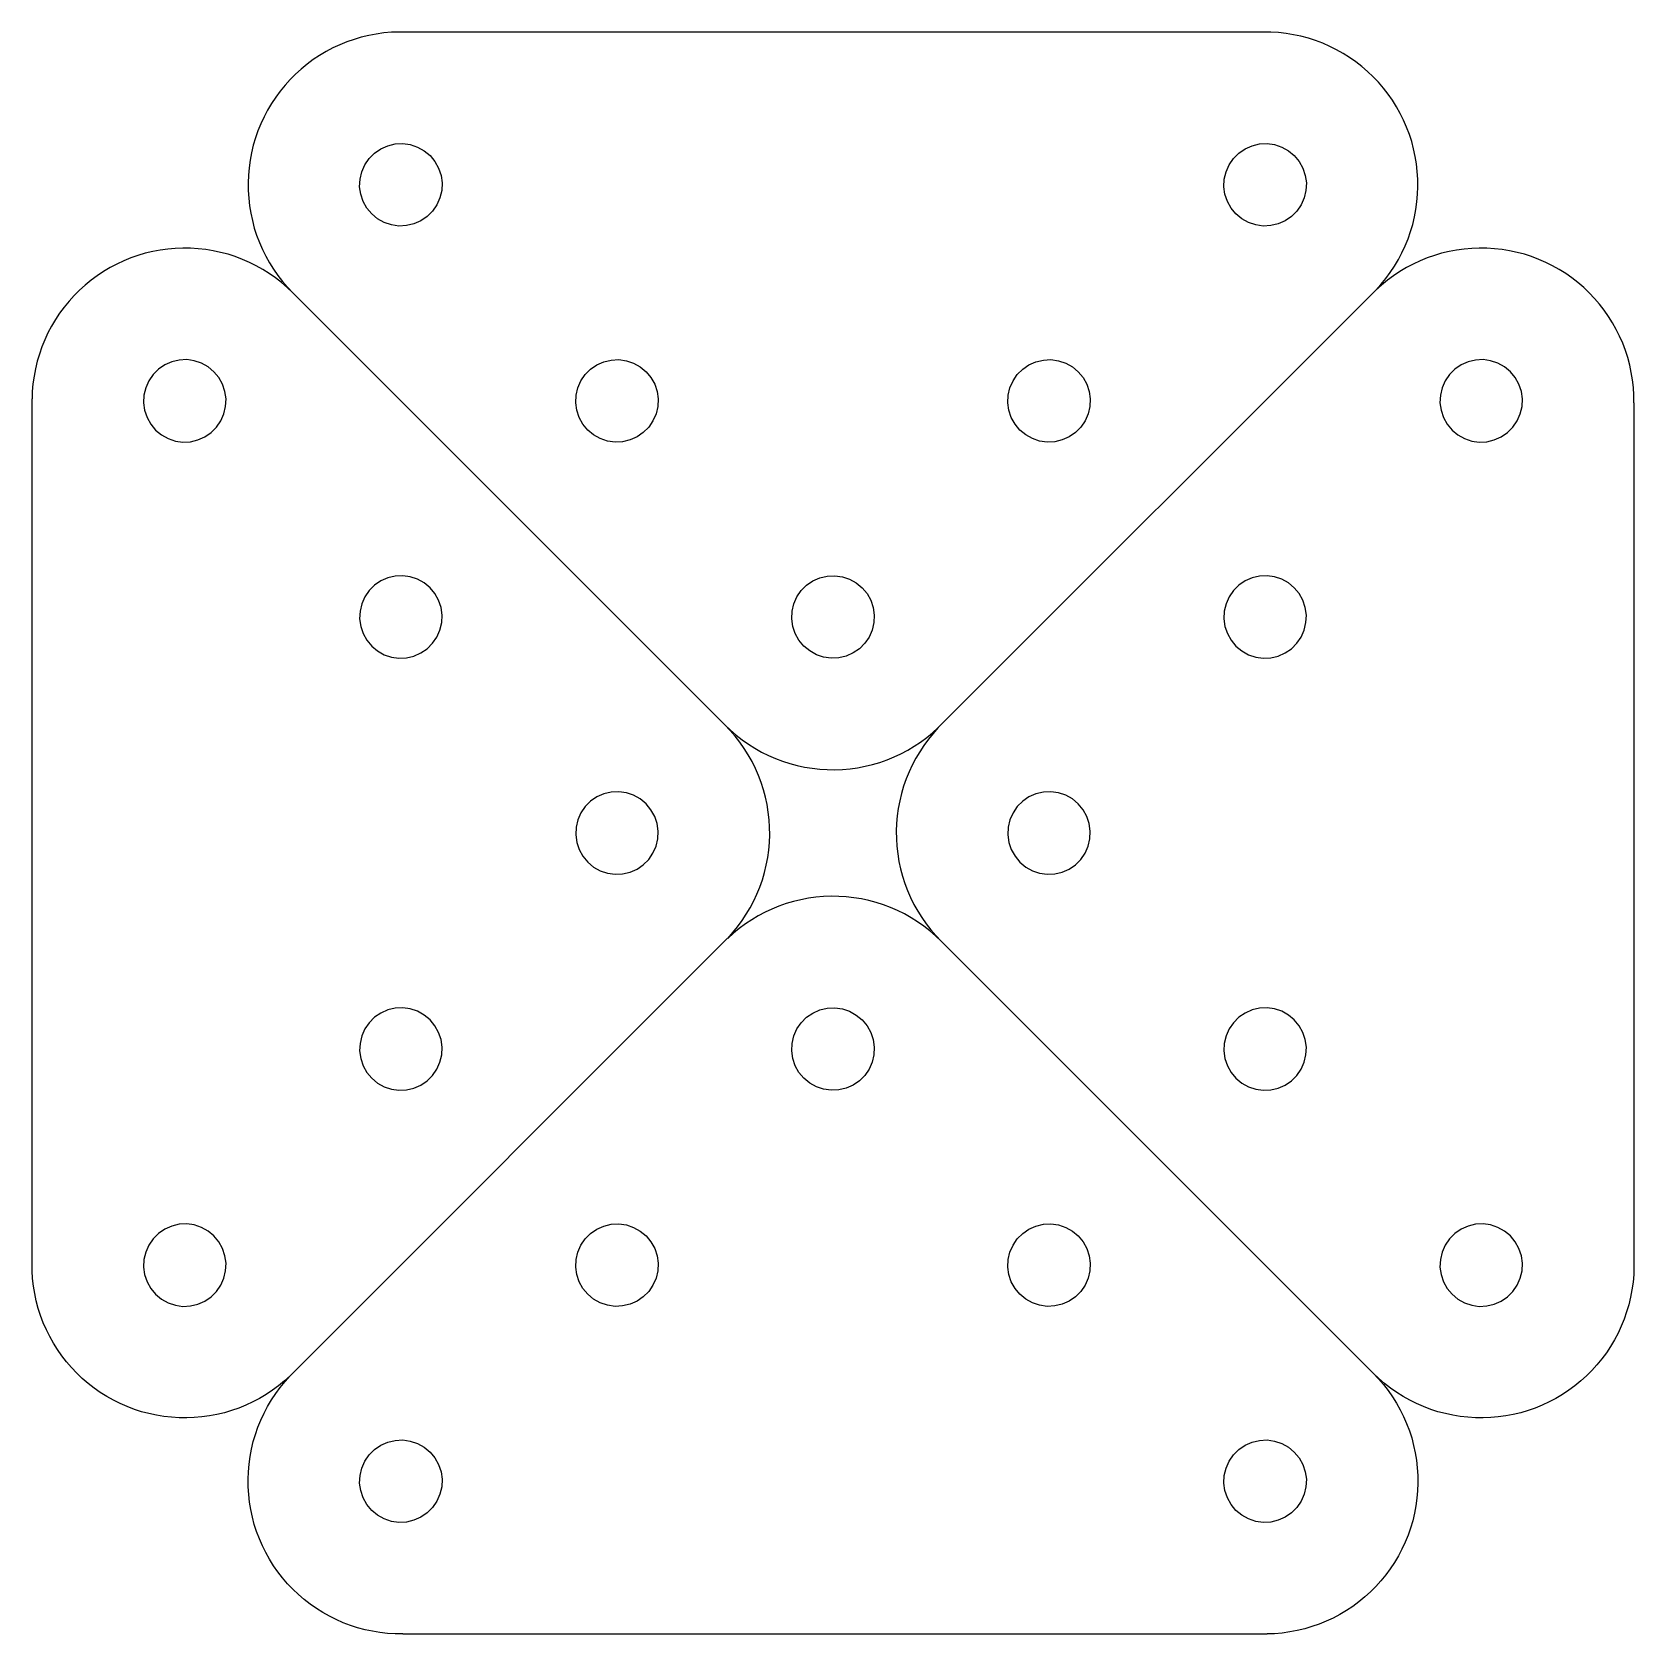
# Model space of a CAD drawing. Extents: x 438 to 542, y 238 to 342.
import ezdxf

# ---------------------------------------------------------------- set-up
doc = ezdxf.new("R2010")
doc.units = 0
doc.layers.get('0').update_dxf_attribs({"linetype": 'CONTINUOUS'})

msp = doc.modelspace()

# ---------------------------------------------------------------- linework, layer by layer
at = {"color": 0}
for p, q in [((458.649293, 341.944631), (458.178622, 341.779996)), ((459.127566, 342.085614), (458.649293, 341.944631)), ((459.612203, 342.202697), (459.127566, 342.085614)), ((460.102136, 342.295377), (459.612203, 342.202697)), ((460.596092, 342.363514), (460.102136, 342.295377)), ((461.092807, 342.406973), (460.596092, 342.363514)), ((461.591041, 342.425648), (461.092807, 342.406973)), ((518.658172, 342.419404), (518.15964, 342.425648)), ((519.155805, 342.38832), (518.658172, 342.419404)), ((519.651296, 342.332508), (519.155805, 342.38832)), ((520.143407, 342.252074), (519.651296, 342.332508)), ((520.630851, 342.147175), (520.143407, 342.252074)), ((521.112469, 342.018121), (520.630851, 342.147175)), ((521.587072, 341.865251), (521.112469, 342.018121)), ((522.053479, 341.688899), (521.587072, 341.865251)), ((456.39539, 340.893658), (455.979951, 340.617943)), ((456.824109, 341.148288), (456.39539, 340.893658)), ((457.264891, 341.381322), (456.824109, 341.148288)), ((457.716831, 341.591997), (457.264891, 341.381322)), ((458.178622, 341.779996), (457.716831, 341.591997)), ((522.51044, 341.489467), (522.053479, 341.688899)), ((522.95695, 341.267534), (522.51044, 341.489467)), ((523.391877, 341.023667), (522.95695, 341.267534)), ((523.81402, 340.758361), (523.391877, 341.023667)), ((455.192884, 340.006097), (454.823137, 339.671564)), ((455.578767, 340.321835), (455.192884, 340.006097)), ((455.979951, 340.617943), (455.578767, 340.321835)), ((524.222473, 340.472378), (523.81402, 340.758361)), ((524.616157, 340.166376), (524.222473, 340.472378)), ((524.994121, 339.841161), (524.616157, 340.166376)), ((525.355343, 339.497476), (524.994121, 339.841161)), ((454.136043, 338.949257), (453.820305, 338.563374)), ((454.470576, 339.319004), (454.136043, 338.949257)), ((454.823137, 339.671564), (454.470576, 339.319004)), ((525.699028, 339.136255), (525.355343, 339.497476)), ((526.024242, 338.75829), (525.699028, 339.136255)), ((526.330245, 338.364606), (526.024242, 338.75829)), ((453.248482, 337.74675), (452.993853, 337.318032)), ((453.524197, 338.16219), (453.248482, 337.74675)), ((453.820305, 338.563374), (453.524197, 338.16219)), ((526.616227, 337.956153), (526.330245, 338.364606)), ((526.881534, 337.53401), (526.616227, 337.956153)), ((452.760819, 336.87725), (452.550143, 336.425309)), ((452.993853, 337.318032), (452.760819, 336.87725)), ((527.125401, 337.099083), (526.881534, 337.53401)), ((527.347333, 336.652573), (527.125401, 337.099083)), ((527.546766, 336.195613), (527.347333, 336.652573)), ((452.362145, 335.963519), (452.197509, 335.492848)), ((452.550143, 336.425309), (452.362145, 335.963519)), ((527.723118, 335.729205), (527.546766, 336.195613)), ((527.875987, 335.254602), (527.723118, 335.729205)), ((451.939444, 334.529938), (451.846763, 334.040005)), ((452.056512, 335.014561), (451.939444, 334.529938)), ((452.197509, 335.492848), (452.056512, 335.014561)), ((459.638525, 334.151314), (459.990827, 334.503616)), ((459.990827, 334.503616), (460.401911, 334.785158)), ((460.401911, 334.785158), (460.857722, 334.986411)), ((460.857722, 334.986411), (461.342741, 335.100481)), ((461.342741, 335.100481), (461.840409, 335.12354)), ((461.840409, 335.12354), (462.333871, 335.05471)), ((462.333871, 335.05471), (462.806353, 334.896311)), ((462.806353, 334.896311), (463.241612, 334.65388)), ((463.241612, 334.65388), (463.624921, 334.335597)), ((516.207092, 334.15131), (516.559373, 334.503591)), ((516.559373, 334.503591), (516.970456, 334.785189)), ((516.970456, 334.785189), (517.42625, 334.986439)), ((517.42625, 334.986439), (517.911255, 335.100495)), ((517.911255, 335.100495), (518.408959, 335.123505)), ((518.408959, 335.123505), (518.902456, 335.054696)), ((518.902456, 335.054696), (519.374887, 334.896362)), ((519.374887, 334.896362), (519.810134, 334.653872)), ((519.810134, 334.653872), (520.193463, 334.335597)), ((528.005041, 334.772985), (527.875987, 335.254602)), ((528.109941, 334.285541), (528.005041, 334.772985)), ((451.778626, 333.546048), (451.735168, 333.049334)), ((451.846763, 334.040005), (451.778626, 333.546048)), ((459.15573, 333.284419), (459.356982, 333.74023)), ((459.356982, 333.74023), (459.638525, 334.151314)), ((463.624921, 334.335597), (463.943204, 333.952288)), ((463.943204, 333.952288), (464.185706, 333.516958)), ((464.185706, 333.516958), (464.344034, 333.044547)), ((515.724244, 333.284433), (515.925494, 333.740227)), ((515.925494, 333.740227), (516.207092, 334.15131)), ((520.193463, 334.335597), (520.511738, 333.952268)), ((520.511738, 333.952268), (520.754228, 333.51702)), ((520.754228, 333.51702), (520.912562, 333.044589)), ((528.190374, 333.79343), (528.109941, 334.285541)), ((528.246186, 333.297939), (528.190374, 333.79343)), ((451.735168, 333.049334), (451.716493, 332.5511)), ((451.716493, 332.5511), (451.722751, 332.052483)), ((459.018601, 332.301731), (459.04166, 332.7994)), ((459.04166, 332.7994), (459.15573, 333.284419)), ((464.344034, 333.044547), (464.412864, 332.551085)), ((464.412864, 332.551085), (464.389805, 332.053417)), ((515.587179, 332.301724), (515.610188, 332.799428)), ((515.610188, 332.799428), (515.724244, 333.284433)), ((520.912562, 333.044589), (520.981371, 332.551092)), ((520.981371, 332.551092), (520.958362, 332.053388)), ((528.27727, 332.800305), (528.246186, 333.297939)), ((528.283514, 332.301774), (528.27727, 332.800305)), ((451.722751, 332.052483), (451.753779, 331.554878)), ((451.753779, 331.554878), (451.809654, 331.059352)), ((459.087431, 331.80827), (459.018601, 332.301731)), ((459.24583, 331.335788), (459.087431, 331.80827)), ((459.488261, 330.900528), (459.24583, 331.335788)), ((464.275735, 331.568398), (464.074482, 331.112587)), ((464.389805, 332.053417), (464.275735, 331.568398)), ((515.655987, 331.808227), (515.587179, 332.301724)), ((515.814321, 331.335797), (515.655987, 331.808227)), ((516.056811, 330.900549), (515.814321, 331.335797)), ((520.844305, 331.568384), (520.643056, 331.11259)), ((520.958362, 332.053388), (520.844305, 331.568384)), ((528.221395, 331.306768), (528.264875, 331.803518)), ((528.264875, 331.803518), (528.283514, 332.301774)), ((451.809654, 331.059352), (451.890081, 330.567304)), ((451.890081, 330.567304), (451.994994, 330.079804)), ((459.806544, 330.51722), (459.488261, 330.900528)), ((460.189852, 330.198937), (459.806544, 330.51722)), ((463.440638, 330.349201), (463.029554, 330.067659)), ((463.79294, 330.701503), (463.440638, 330.349201)), ((464.074482, 331.112587), (463.79294, 330.701503)), ((516.375086, 330.51722), (516.056811, 330.900549)), ((516.758415, 330.198945), (516.375086, 330.51722)), ((520.009177, 330.349226), (519.598093, 330.067627)), ((520.361458, 330.701506), (520.009177, 330.349226)), ((520.643056, 331.11259), (520.361458, 330.701506)), ((527.94353, 329.838221), (528.060556, 330.322942)), ((528.060556, 330.322942), (528.153201, 330.812812)), ((528.153201, 330.812812), (528.221395, 331.306768)), ((451.994994, 330.079804), (452.124034, 329.598186)), ((452.124034, 329.598186), (452.276939, 329.123604)), ((460.625183, 329.956435), (460.189852, 330.198937)), ((461.097594, 329.798107), (460.625183, 329.956435)), ((461.591055, 329.729277), (461.097594, 329.798107)), ((462.088724, 329.752336), (461.591055, 329.729277)), ((462.573743, 329.866406), (462.088724, 329.752336)), ((463.029554, 330.067659), (462.573743, 329.866406)), ((517.193663, 329.956455), (516.758415, 330.198945)), ((517.666094, 329.798121), (517.193663, 329.956455)), ((518.159591, 329.729312), (517.666094, 329.798121)), ((518.657295, 329.752321), (518.159591, 329.729312)), ((519.142299, 329.866378), (518.657295, 329.752321)), ((519.598093, 330.067627), (519.142299, 329.866378)), ((527.637848, 328.889354), (527.802505, 329.359962)), ((527.802505, 329.359962), (527.94353, 329.838221)), ((446.453957, 328.221379), (445.96, 328.153242)), ((446.950671, 328.264837), (446.453957, 328.221379)), ((447.448905, 328.283512), (446.950671, 328.264837)), ((447.947522, 328.277254), (447.448905, 328.283512)), ((448.445127, 328.246226), (447.947522, 328.277254)), ((448.940653, 328.190351), (448.445127, 328.246226)), ((449.432701, 328.109924), (448.940653, 328.190351)), ((452.276939, 329.123604), (452.453305, 328.657211)), ((452.453305, 328.657211), (452.652667, 328.200236)), ((452.652667, 328.200236), (452.874614, 327.753684)), ((527.239188, 327.975624), (527.449885, 328.427486)), ((527.449885, 328.427486), (527.637848, 328.889354)), ((531.306763, 328.2214), (530.812807, 328.153206)), ((531.803513, 328.26488), (531.306763, 328.2214)), ((532.301769, 328.283519), (531.803513, 328.26488)), ((532.8003, 328.277275), (532.301769, 328.283519)), ((533.297934, 328.246191), (532.8003, 328.277275)), ((533.793425, 328.190379), (533.297934, 328.246191)), ((534.285536, 328.109946), (533.793425, 328.190379)), ((443.122755, 327.239186), (442.681973, 327.006152)), ((443.574696, 327.449862), (443.122755, 327.239186)), ((444.036486, 327.63786), (443.574696, 327.449862)), ((444.507157, 327.802496), (444.036486, 327.63786)), ((444.985444, 327.943493), (444.507157, 327.802496)), ((445.470067, 328.060561), (444.985444, 327.943493)), ((445.96, 328.153242), (445.470067, 328.060561)), ((449.920201, 328.005011), (449.432701, 328.109924)), ((450.401819, 327.875971), (449.920201, 328.005011)), ((450.876401, 327.723066), (450.401819, 327.875971)), ((451.342794, 327.5467), (450.876401, 327.723066)), ((451.799769, 327.347338), (451.342794, 327.5467)), ((452.246321, 327.125391), (451.799769, 327.347338)), ((452.874614, 327.753684), (453.118466, 327.318856)), ((453.118466, 327.318856), (453.383745, 326.896685)), ((526.751504, 327.106087), (527.006182, 327.534757)), ((527.006182, 327.534757), (527.239188, 327.975624)), ((527.975619, 327.239193), (527.534752, 327.006187)), ((528.427481, 327.44989), (527.975619, 327.239193)), ((528.889349, 327.637853), (528.427481, 327.44989)), ((529.359957, 327.80251), (528.889349, 327.637853)), ((529.838216, 327.943535), (529.359957, 327.80251)), ((530.322937, 328.060561), (529.838216, 327.943535)), ((530.812807, 328.153206), (530.322937, 328.060561)), ((534.77298, 328.005046), (534.285536, 328.109946)), ((535.254597, 327.875992), (534.77298, 328.005046)), ((535.7292, 327.723123), (535.254597, 327.875992)), ((536.195608, 327.546771), (535.7292, 327.723123)), ((536.652568, 327.347338), (536.195608, 327.546771)), ((537.099078, 327.125406), (536.652568, 327.347338)), ((441.436631, 326.1797), (441.050748, 325.863962)), ((441.837815, 326.475808), (441.436631, 326.1797)), ((442.253255, 326.751523), (441.837815, 326.475808)), ((442.681973, 327.006152), (442.253255, 326.751523)), ((452.681149, 326.881539), (452.246321, 327.125391)), ((453.10332, 326.61626), (452.681149, 326.881539)), ((453.511816, 326.330236), (453.10332, 326.61626)), ((453.383745, 326.896685), (453.669769, 326.488189)), ((453.905455, 326.024264), (453.511816, 326.330236)), ((453.669769, 326.488189), (453.975741, 326.09455)), ((453.975741, 326.09455), (454.300968, 325.71663)), ((525.863986, 325.903539), (526.179674, 326.289443)), ((526.289438, 326.179679), (525.903534, 325.863991)), ((526.179674, 326.289443), (526.475803, 326.690662)), ((526.690657, 326.475808), (526.289438, 326.179679)), ((526.475803, 326.690662), (526.751504, 327.106087)), ((527.106082, 326.751509), (526.690657, 326.475808)), ((527.534752, 327.006187), (527.106082, 326.751509)), ((537.534005, 326.881539), (537.099078, 327.125406)), ((537.956148, 326.616232), (537.534005, 326.881539)), ((538.364601, 326.33025), (537.956148, 326.616232)), ((538.758285, 326.024247), (538.364601, 326.33025)), ((440.328441, 325.176868), (439.993908, 324.807121)), ((440.681001, 325.529429), (440.328441, 325.176868)), ((441.050748, 325.863962), (440.681001, 325.529429)), ((454.283375, 325.699037), (453.905455, 326.024264)), ((454.644664, 325.355341), (454.283375, 325.699037)), ((454.300968, 325.71663), (454.644664, 325.355341)), ((525.533816, 325.52943), (525.863986, 325.903539)), ((525.903534, 325.863991), (525.533816, 325.52943)), ((539.13625, 325.699033), (538.758285, 326.024247)), ((539.497471, 325.355348), (539.13625, 325.699033)), ((539.841156, 324.994126), (539.497471, 325.355348)), ((439.382062, 324.020054), (439.106347, 323.604615)), ((439.67817, 324.421238), (439.382062, 324.020054)), ((439.993908, 324.807121), (439.67817, 324.421238)), ((540.166371, 324.616162), (539.841156, 324.994126)), ((540.472373, 324.222478), (540.166371, 324.616162)), ((540.758356, 323.814025), (540.472373, 324.222478)), ((438.851717, 323.175896), (438.618683, 322.735114)), ((439.106347, 323.604615), (438.851717, 323.175896)), ((541.023662, 323.391882), (540.758356, 323.814025)), ((541.267529, 322.956955), (541.023662, 323.391882)), ((541.489462, 322.510445), (541.267529, 322.956955)), ((438.408008, 322.283174), (438.220009, 321.821383)), ((438.618683, 322.735114), (438.408008, 322.283174)), ((541.688894, 322.053484), (541.489462, 322.510445)), ((541.865246, 321.587077), (541.688894, 322.053484)), ((437.914391, 320.872439), (437.797308, 320.387802)), ((438.055374, 321.350712), (437.914391, 320.872439)), ((438.220009, 321.821383), (438.055374, 321.350712)), ((447.200605, 320.958345), (446.715586, 320.844275)), ((447.698274, 320.981404), (447.200605, 320.958345)), ((448.191735, 320.912574), (447.698274, 320.981404)), ((448.664217, 320.754175), (448.191735, 320.912574)), ((474.999857, 320.844275), (475.484876, 320.958345)), ((475.484876, 320.958345), (475.982545, 320.981404)), ((475.982545, 320.981404), (476.476007, 320.912574)), ((476.476007, 320.912574), (476.948488, 320.754175)), ((503.284115, 320.844303), (503.769119, 320.95836)), ((503.769119, 320.95836), (504.266823, 320.981369)), ((504.266823, 320.981369), (504.76032, 320.91256)), ((504.76032, 320.91256), (505.232751, 320.754226)), ((532.053383, 320.958367), (531.568379, 320.84431)), ((532.551087, 320.981376), (532.053383, 320.958367)), ((533.044584, 320.912567), (532.551087, 320.981376)), ((533.517015, 320.754233), (533.044584, 320.912567)), ((542.018116, 321.112474), (541.865246, 321.587077)), ((542.14717, 320.630856), (542.018116, 321.112474)), ((437.704628, 319.897869), (437.636491, 319.403913)), ((437.797308, 320.387802), (437.704628, 319.897869)), ((445.496389, 320.009178), (445.214847, 319.598094)), ((445.848691, 320.36148), (445.496389, 320.009178)), ((446.259775, 320.643023), (445.848691, 320.36148)), ((446.715586, 320.844275), (446.259775, 320.643023)), ((449.099477, 320.511744), (448.664217, 320.754175)), ((449.482785, 320.193461), (449.099477, 320.511744)), ((449.801068, 319.810153), (449.482785, 320.193461)), ((450.04357, 319.374822), (449.801068, 319.810153)), ((473.499118, 319.598094), (473.78066, 320.009178)), ((473.78066, 320.009178), (474.132962, 320.36148)), ((474.132962, 320.36148), (474.544047, 320.643023)), ((474.544047, 320.643023), (474.999857, 320.844275)), ((476.948488, 320.754175), (477.383748, 320.511744)), ((477.383748, 320.511744), (477.767056, 320.193461)), ((477.767056, 320.193461), (478.085339, 319.810153)), ((478.085339, 319.810153), (478.327841, 319.374822)), ((501.783358, 319.598091), (502.064956, 320.009175)), ((502.064956, 320.009175), (502.417237, 320.361455)), ((502.417237, 320.361455), (502.828321, 320.643054)), ((502.828321, 320.643054), (503.284115, 320.844303)), ((505.232751, 320.754226), (505.667999, 320.511736)), ((505.667999, 320.511736), (506.051327, 320.193461)), ((506.051327, 320.193461), (506.369603, 319.810132)), ((506.369603, 319.810132), (506.612093, 319.374885)), ((530.349221, 320.009182), (530.067622, 319.598098)), ((530.701501, 320.361463), (530.349221, 320.009182)), ((531.112585, 320.643061), (530.701501, 320.361463)), ((531.568379, 320.84431), (531.112585, 320.643061)), ((533.952263, 320.511743), (533.517015, 320.754233)), ((534.335592, 320.193468), (533.952263, 320.511743)), ((534.653867, 319.810139), (534.335592, 320.193468)), ((534.896357, 319.374892), (534.653867, 319.810139)), ((542.252069, 320.143412), (542.14717, 320.630856)), ((542.332503, 319.651301), (542.252069, 320.143412)), ((437.593032, 318.907198), (437.574357, 318.408964)), ((437.636491, 319.403913), (437.593032, 318.907198)), ((445.013594, 319.142283), (444.899524, 318.657264)), ((445.214847, 319.598094), (445.013594, 319.142283)), ((450.201898, 318.902411), (450.04357, 319.374822)), ((450.270728, 318.40895), (450.201898, 318.902411)), ((473.183795, 318.657264), (473.297866, 319.142283)), ((473.297866, 319.142283), (473.499118, 319.598094)), ((478.327841, 319.374822), (478.48617, 318.902411)), ((478.48617, 318.902411), (478.554999, 318.40895)), ((501.468052, 318.657293), (501.582109, 319.142297)), ((501.582109, 319.142297), (501.783358, 319.598091)), ((506.612093, 319.374885), (506.770427, 318.902454)), ((506.770427, 318.902454), (506.839235, 318.408957)), ((529.866373, 319.142304), (529.752316, 318.6573)), ((530.067622, 319.598098), (529.866373, 319.142304)), ((535.054691, 318.902461), (534.896357, 319.374892)), ((535.1235, 318.408964), (535.054691, 318.902461)), ((542.388315, 319.15581), (542.332503, 319.651301)), ((542.419399, 318.658177), (542.388315, 319.15581)), ((444.899524, 318.657264), (444.876465, 318.159596)), ((444.876465, 318.159596), (444.945295, 317.666134)), ((450.133599, 317.426262), (450.247669, 317.911281)), ((450.247669, 317.911281), (450.270728, 318.40895)), ((473.160736, 318.159596), (473.183795, 318.657264)), ((473.229566, 317.666134), (473.160736, 318.159596)), ((478.531941, 317.911281), (478.41787, 317.426262)), ((478.554999, 318.40895), (478.531941, 317.911281)), ((501.445043, 318.159589), (501.468052, 318.657293)), ((501.513852, 317.666092), (501.445043, 318.159589)), ((506.816226, 317.911253), (506.70217, 317.426248)), ((506.839235, 318.408957), (506.816226, 317.911253)), ((529.752316, 318.6573), (529.729307, 318.159596)), ((529.729307, 318.159596), (529.798116, 317.666099)), ((534.986434, 317.426255), (535.10049, 317.91126)), ((535.10049, 317.91126), (535.1235, 318.408964)), ((542.425643, 318.159645), (542.419399, 318.658177)), ((444.945295, 317.666134), (445.103694, 317.193652)), ((445.103694, 317.193652), (445.346125, 316.758393)), ((445.346125, 316.758393), (445.664408, 316.375084)), ((449.650804, 316.559367), (449.932346, 316.970451)), ((449.932346, 316.970451), (450.133599, 317.426262)), ((473.387965, 317.193652), (473.229566, 317.666134)), ((473.630397, 316.758393), (473.387965, 317.193652)), ((473.94868, 316.375084), (473.630397, 316.758393)), ((478.216618, 316.970451), (477.935075, 316.559367)), ((478.41787, 317.426262), (478.216618, 316.970451)), ((501.672185, 317.193661), (501.513852, 317.666092)), ((501.914676, 316.758413), (501.672185, 317.193661)), ((502.232951, 316.375084), (501.914676, 316.758413)), ((506.50092, 316.970454), (506.219322, 316.559371)), ((506.70217, 317.426248), (506.50092, 316.970454)), ((529.798116, 317.666099), (529.95645, 317.193668)), ((529.95645, 317.193668), (530.19894, 316.75842)), ((530.19894, 316.75842), (530.517215, 316.375091)), ((534.503586, 316.559378), (534.785184, 316.970461)), ((534.785184, 316.970461), (534.986434, 317.426255)), ((445.664408, 316.375084), (446.047717, 316.056801)), ((446.047717, 316.056801), (446.483047, 315.814299)), ((446.483047, 315.814299), (446.955458, 315.655971)), ((446.955458, 315.655971), (447.44892, 315.587141)), ((447.44892, 315.587141), (447.946588, 315.6102)), ((447.946588, 315.6102), (448.431607, 315.72427)), ((448.431607, 315.72427), (448.887418, 315.925523)), ((448.887418, 315.925523), (449.298502, 316.207065)), ((449.298502, 316.207065), (449.650804, 316.559367)), ((474.331988, 316.056801), (473.94868, 316.375084)), ((474.767318, 315.814299), (474.331988, 316.056801)), ((475.239729, 315.655971), (474.767318, 315.814299)), ((475.733191, 315.587141), (475.239729, 315.655971)), ((476.23086, 315.6102), (475.733191, 315.587141)), ((476.715878, 315.72427), (476.23086, 315.6102)), ((477.171689, 315.925523), (476.715878, 315.72427)), ((477.582774, 316.207065), (477.171689, 315.925523)), ((477.935075, 316.559367), (477.582774, 316.207065)), ((502.61628, 316.056809), (502.232951, 316.375084)), ((503.051527, 315.814319), (502.61628, 316.056809)), ((503.523958, 315.655985), (503.051527, 315.814319)), ((504.017455, 315.587177), (503.523958, 315.655985)), ((504.515159, 315.610186), (504.017455, 315.587177)), ((505.000164, 315.724242), (504.515159, 315.610186)), ((505.455958, 315.925492), (505.000164, 315.724242)), ((505.867041, 316.20709), (505.455958, 315.925492)), ((506.219322, 316.559371), (505.867041, 316.20709)), ((530.517215, 316.375091), (530.900544, 316.056816)), ((530.900544, 316.056816), (531.335792, 315.814326)), ((531.335792, 315.814326), (531.808222, 315.655992)), ((531.808222, 315.655992), (532.301719, 315.587184)), ((532.301719, 315.587184), (532.799423, 315.610193)), ((532.799423, 315.610193), (533.284428, 315.724249)), ((533.284428, 315.724249), (533.740222, 315.925499)), ((533.740222, 315.925499), (534.151305, 316.207097)), ((534.151305, 316.207097), (534.503586, 316.559378)), ((459.990827, 306.219345), (459.638525, 305.867043)), ((460.401911, 306.500887), (459.990827, 306.219345)), ((460.857722, 306.702139), (460.401911, 306.500887)), ((461.342741, 306.81621), (460.857722, 306.702139)), ((461.840409, 306.839269), (461.342741, 306.81621)), ((462.333871, 306.770439), (461.840409, 306.839269)), ((462.806353, 306.61204), (462.333871, 306.770439)), ((463.241612, 306.369608), (462.806353, 306.61204)), ((463.624921, 306.051325), (463.241612, 306.369608)), ((487.92281, 305.867029), (488.275112, 306.21933)), ((488.275112, 306.21933), (488.686168, 306.500901)), ((488.686168, 306.500901), (489.141972, 306.702161)), ((489.141972, 306.702161), (489.626991, 306.816231)), ((489.626991, 306.816231), (490.124702, 306.839247)), ((490.124702, 306.839247), (490.61817, 306.770411)), ((490.61817, 306.770411), (491.090594, 306.61207)), ((491.090594, 306.61207), (491.525877, 306.369615)), ((491.525877, 306.369615), (491.909192, 306.051325)), ((516.559366, 306.219327), (516.207085, 305.867046)), ((516.970449, 306.500925), (516.559366, 306.219327)), ((517.426243, 306.702175), (516.970449, 306.500925)), ((517.911248, 306.816231), (517.426243, 306.702175)), ((518.408952, 306.83924), (517.911248, 306.816231)), ((518.902449, 306.770432), (518.408952, 306.83924)), ((519.37488, 306.612098), (518.902449, 306.770432)), ((519.810127, 306.369608), (519.37488, 306.612098)), ((520.193456, 306.051332), (519.810127, 306.369608)), ((459.356982, 305.455958), (459.15573, 305.000148)), ((459.638525, 305.867043), (459.356982, 305.455958)), ((463.943204, 305.668017), (463.624921, 306.051325)), ((464.185706, 305.232687), (463.943204, 305.668017)), ((464.344034, 304.760276), (464.185706, 305.232687)), ((487.43998, 305.000169), (487.64124, 305.455973)), ((487.64124, 305.455973), (487.92281, 305.867029)), ((491.909192, 306.051325), (492.227481, 305.668011)), ((492.227481, 305.668011), (492.469936, 305.232728)), ((492.469936, 305.232728), (492.628277, 304.760304)), ((515.925487, 305.455963), (515.724237, 305.000169)), ((516.207085, 305.867046), (515.925487, 305.455963)), ((520.511731, 305.668004), (520.193456, 306.051332)), ((520.754221, 305.232756), (520.511731, 305.668004)), ((520.912555, 304.760325), (520.754221, 305.232756)), ((459.04166, 304.515129), (459.018601, 304.01746)), ((459.15573, 305.000148), (459.04166, 304.515129)), ((464.412864, 304.266814), (464.344034, 304.760276)), ((464.389805, 303.769145), (464.412864, 304.266814)), ((487.302893, 304.017439), (487.32591, 304.51515)), ((487.32591, 304.51515), (487.43998, 305.000169)), ((492.628277, 304.760304), (492.697114, 304.266835)), ((492.697114, 304.266835), (492.674098, 303.769124)), ((515.610181, 304.515164), (515.587172, 304.01746)), ((515.724237, 305.000169), (515.610181, 304.515164)), ((520.981364, 304.266828), (520.912555, 304.760325)), ((520.958355, 303.769124), (520.981364, 304.266828)), ((459.018601, 304.01746), (459.087431, 303.523998)), ((459.087431, 303.523998), (459.24583, 303.051517)), ((459.24583, 303.051517), (459.488261, 302.616257)), ((464.074482, 302.828316), (464.275735, 303.284127)), ((464.275735, 303.284127), (464.389805, 303.769145)), ((487.37173, 303.52397), (487.302893, 304.017439)), ((487.530071, 303.051547), (487.37173, 303.52397)), ((487.772526, 302.616264), (487.530071, 303.051547)), ((492.560027, 303.284105), (492.358768, 302.828302)), ((492.674098, 303.769124), (492.560027, 303.284105)), ((515.587172, 304.01746), (515.65598, 303.523963)), ((515.65598, 303.523963), (515.814314, 303.051532)), ((515.814314, 303.051532), (516.056804, 302.616285)), ((520.643049, 302.828326), (520.844298, 303.28412)), ((520.844298, 303.28412), (520.958355, 303.769124)), ((459.488261, 302.616257), (459.806544, 302.232949)), ((459.806544, 302.232949), (460.189852, 301.914666)), ((463.029554, 301.783387), (463.440638, 302.06493)), ((463.440638, 302.06493), (463.79294, 302.417231)), ((463.79294, 302.417231), (464.074482, 302.828316)), ((488.090815, 302.232949), (487.772526, 302.616264)), ((488.47413, 301.91466), (488.090815, 302.232949)), ((491.724895, 302.064944), (491.313839, 301.783373)), ((492.077197, 302.417246), (491.724895, 302.064944)), ((492.358768, 302.828302), (492.077197, 302.417246)), ((516.056804, 302.616285), (516.375079, 302.232956)), ((516.375079, 302.232956), (516.758408, 301.914681)), ((519.598086, 301.783363), (520.00917, 302.064961)), ((520.00917, 302.064961), (520.36145, 302.417242)), ((520.36145, 302.417242), (520.643049, 302.828326)), ((460.189852, 301.914666), (460.625183, 301.672164)), ((460.625183, 301.672164), (461.097594, 301.513835)), ((461.097594, 301.513835), (461.591055, 301.445006)), ((461.591055, 301.445006), (462.088724, 301.468064)), ((462.088724, 301.468064), (462.573743, 301.582135)), ((462.573743, 301.582135), (463.029554, 301.783387)), ((488.909413, 301.672205), (488.47413, 301.91466)), ((489.381837, 301.513864), (488.909413, 301.672205)), ((489.875305, 301.445027), (489.381837, 301.513864)), ((490.373017, 301.468043), (489.875305, 301.445027)), ((490.858035, 301.582114), (490.373017, 301.468043)), ((491.313839, 301.783373), (490.858035, 301.582114)), ((516.758408, 301.914681), (517.193656, 301.67219)), ((517.193656, 301.67219), (517.666087, 301.513857)), ((517.666087, 301.513857), (518.159584, 301.445048)), ((518.159584, 301.445048), (518.657288, 301.468057)), ((518.657288, 301.468057), (519.142292, 301.582114)), ((519.142292, 301.582114), (519.598086, 301.783363)), ((483.272592, 296.70982), (482.928936, 297.071069)), ((482.928936, 297.071069), (483.290185, 296.727413)), ((496.522873, 296.562427), (496.892592, 296.896988)), ((496.892592, 296.896988), (496.562422, 296.522878)), ((483.597835, 296.331883), (483.272592, 296.70982)), ((483.290185, 296.727413), (483.668122, 296.40217)), ((483.903845, 295.938206), (483.597835, 296.331883)), ((483.668122, 296.40217), (484.061799, 296.09616)), ((484.189827, 295.529753), (483.903845, 295.938206)), ((484.061799, 296.09616), (484.470252, 295.810178)), ((484.470252, 295.810178), (484.892423, 295.544899)), ((495.320324, 295.674908), (495.735764, 295.950623)), ((495.950618, 295.735769), (495.674903, 295.320329)), ((495.735764, 295.950623), (496.136955, 296.246724)), ((496.246719, 296.13696), (495.950618, 295.735769)), ((496.136955, 296.246724), (496.522873, 296.562427)), ((496.562422, 296.522878), (496.246719, 296.13696)), ((484.455106, 295.107582), (484.189827, 295.529753)), ((484.699015, 294.672697), (484.455106, 295.107582)), ((484.920933, 294.226174), (484.699015, 294.672697)), ((484.892423, 295.544899), (485.327308, 295.30099)), ((485.327308, 295.30099), (485.773831, 295.079072)), ((485.773831, 295.079072), (486.230834, 294.879682)), ((486.230834, 294.879682), (486.697228, 294.703315)), ((486.697228, 294.703315), (487.171803, 294.550417)), ((493.06645, 294.623907), (493.537079, 294.788585)), ((493.537079, 294.788585), (493.998926, 294.976527)), ((493.998926, 294.976527), (494.450816, 295.187252)), ((494.450816, 295.187252), (494.891655, 295.42023)), ((494.891655, 295.42023), (495.320324, 295.674908)), ((495.420225, 294.89166), (495.187247, 294.450821)), ((495.674903, 295.320329), (495.420225, 294.89166)), ((485.120323, 293.769171), (484.920933, 294.226174)), ((485.29669, 293.302777), (485.120323, 293.769171)), ((487.171803, 294.550417), (487.653427, 294.42137)), ((487.653427, 294.42137), (488.140893, 294.316492)), ((488.140893, 294.316492), (488.632975, 294.236031)), ((488.632975, 294.236031), (489.128452, 294.180205)), ((489.128452, 294.180205), (489.6261, 294.149134)), ((489.6261, 294.149134), (490.124666, 294.142926)), ((490.124666, 294.142926), (490.622929, 294.161572)), ((490.622929, 294.161572), (491.119651, 294.205024)), ((491.119651, 294.205024), (491.613579, 294.273189)), ((491.613579, 294.273189), (492.103498, 294.365884)), ((492.103498, 294.365884), (492.588205, 294.482896)), ((492.588205, 294.482896), (493.06645, 294.623907)), ((494.976522, 293.998931), (494.78858, 293.537084)), ((495.187247, 294.450821), (494.976522, 293.998931)), ((474.999836, 292.560025), (474.544032, 292.358765)), ((475.484855, 292.674095), (474.999836, 292.560025)), ((475.982566, 292.697112), (475.484855, 292.674095)), ((476.476035, 292.628275), (475.982566, 292.697112)), ((476.948458, 292.469934), (476.476035, 292.628275)), ((485.449588, 292.828202), (485.29669, 293.302777)), ((485.578635, 292.346578), (485.449588, 292.828202)), ((494.482891, 292.58821), (494.365879, 292.103503)), ((494.623902, 293.066455), (494.482891, 292.58821)), ((494.78858, 293.537084), (494.623902, 293.066455)), ((503.2841, 292.560032), (502.828297, 292.358773)), ((503.769119, 292.674103), (503.2841, 292.560032)), ((504.26683, 292.697119), (503.769119, 292.674103)), ((504.760299, 292.628282), (504.26683, 292.697119)), ((505.232723, 292.469941), (504.760299, 292.628282)), ((473.780675, 291.724893), (473.499104, 291.313837)), ((474.132976, 292.077195), (473.780675, 291.724893)), ((474.544032, 292.358765), (474.132976, 292.077195)), ((477.383741, 292.227479), (476.948458, 292.469934)), ((477.767056, 291.90919), (477.383741, 292.227479)), ((478.085345, 291.525875), (477.767056, 291.90919)), ((478.3278, 291.090592), (478.085345, 291.525875)), ((485.683513, 291.859112), (485.578635, 292.346578)), ((485.763974, 291.36703), (485.683513, 291.859112)), ((494.273184, 291.613584), (494.205019, 291.119656)), ((494.365879, 292.103503), (494.273184, 291.613584)), ((502.064939, 291.7249), (501.783368, 291.313844)), ((502.417241, 292.077202), (502.064939, 291.7249)), ((502.828297, 292.358773), (502.417241, 292.077202)), ((505.668006, 292.227486), (505.232723, 292.469941)), ((506.05132, 291.909197), (505.668006, 292.227486)), ((506.36961, 291.525882), (506.05132, 291.909197)), ((506.612065, 291.090599), (506.36961, 291.525882)), ((473.297844, 290.858033), (473.183774, 290.373014)), ((473.499104, 291.313837), (473.297844, 290.858033)), ((478.486141, 290.618168), (478.3278, 291.090592)), ((478.554978, 290.1247), (478.486141, 290.618168)), ((485.8198, 290.871553), (485.763974, 291.36703)), ((485.850871, 290.373905), (485.8198, 290.871553)), ((494.161567, 290.622934), (494.142921, 290.124671)), ((494.205019, 291.119656), (494.161567, 290.622934)), ((501.582109, 290.85804), (501.468038, 290.373022)), ((501.783368, 291.313844), (501.582109, 290.85804)), ((506.770406, 290.618175), (506.612065, 291.090599)), ((506.839242, 290.124707), (506.770406, 290.618175)), ((473.183774, 290.373014), (473.160758, 289.875303)), ((473.160758, 289.875303), (473.229594, 289.381835)), ((478.417891, 289.14197), (478.531962, 289.626988)), ((478.531962, 289.626988), (478.554978, 290.1247)), ((485.838433, 289.377076), (485.857079, 289.875339)), ((485.857079, 289.875339), (485.850871, 290.373905)), ((494.142921, 290.124671), (494.149129, 289.626105)), ((494.149129, 289.626105), (494.1802, 289.128457)), ((501.468038, 290.373022), (501.445022, 289.87531)), ((501.445022, 289.87531), (501.513859, 289.381842)), ((506.702156, 289.141977), (506.816226, 289.626996)), ((506.816226, 289.626996), (506.839242, 290.124707)), ((473.229594, 289.381835), (473.387935, 288.909411)), ((473.387935, 288.909411), (473.63039, 288.474128)), ((473.63039, 288.474128), (473.94868, 288.090813)), ((477.935061, 288.27511), (478.216632, 288.686166)), ((478.216632, 288.686166), (478.417891, 289.14197)), ((485.634121, 287.896507), (485.726816, 288.386426)), ((485.726816, 288.386426), (485.794981, 288.880354)), ((485.794981, 288.880354), (485.838433, 289.377076)), ((494.1802, 289.128457), (494.236026, 288.63298)), ((494.236026, 288.63298), (494.316487, 288.140898)), ((501.513859, 289.381842), (501.6722, 288.909418)), ((501.6722, 288.909418), (501.914655, 288.474135)), ((501.914655, 288.474135), (502.232944, 288.09082)), ((506.219325, 288.275117), (506.500896, 288.686173)), ((506.500896, 288.686173), (506.702156, 289.141977)), ((473.94868, 288.090813), (474.331994, 287.772524)), ((474.331994, 287.772524), (474.767277, 287.530069)), ((474.767277, 287.530069), (475.239701, 287.371728)), ((475.239701, 287.371728), (475.73317, 287.302891)), ((475.73317, 287.302891), (476.230881, 287.325907)), ((476.230881, 287.325907), (476.7159, 287.439978)), ((476.7159, 287.439978), (477.171703, 287.641237)), ((477.171703, 287.641237), (477.582759, 287.922808)), ((477.582759, 287.922808), (477.935061, 288.27511)), ((485.376098, 286.933555), (485.517109, 287.4118)), ((485.517109, 287.4118), (485.634121, 287.896507)), ((494.316487, 288.140898), (494.421365, 287.653432)), ((494.421365, 287.653432), (494.550412, 287.171808)), ((502.232944, 288.09082), (502.616259, 287.772531)), ((502.616259, 287.772531), (503.051542, 287.530076)), ((503.051542, 287.530076), (503.523965, 287.371735)), ((503.523965, 287.371735), (504.017434, 287.302898)), ((504.017434, 287.302898), (504.515145, 287.325915)), ((504.515145, 287.325915), (505.000164, 287.439985)), ((505.000164, 287.439985), (505.455968, 287.641245)), ((505.455968, 287.641245), (505.867024, 287.922815)), ((505.867024, 287.922815), (506.219325, 288.275117)), ((485.023478, 286.001079), (485.21142, 286.462926)), ((485.21142, 286.462926), (485.376098, 286.933555)), ((494.550412, 287.171808), (494.70331, 286.697233)), ((494.70331, 286.697233), (494.879677, 286.230839)), ((484.579775, 285.10835), (484.812753, 285.549189)), ((484.812753, 285.549189), (485.023478, 286.001079)), ((486.462921, 285.211425), (486.001074, 285.023483)), ((486.93355, 285.376103), (486.462921, 285.211425)), ((487.411795, 285.517114), (486.93355, 285.376103)), ((487.896502, 285.634126), (487.411795, 285.517114)), ((488.386421, 285.726821), (487.896502, 285.634126)), ((488.880349, 285.794986), (488.386421, 285.726821)), ((489.377071, 285.838438), (488.880349, 285.794986)), ((489.875334, 285.857084), (489.377071, 285.838438)), ((490.3739, 285.850876), (489.875334, 285.857084)), ((490.871548, 285.819805), (490.3739, 285.850876)), ((491.367025, 285.763979), (490.871548, 285.819805)), ((491.859107, 285.683518), (491.367025, 285.763979)), ((492.346573, 285.57864), (491.859107, 285.683518)), ((492.828197, 285.449593), (492.346573, 285.57864)), ((493.302772, 285.296695), (492.828197, 285.449593)), ((493.769166, 285.120328), (493.302772, 285.296695)), ((494.879677, 286.230839), (495.079067, 285.773836)), ((495.079067, 285.773836), (495.300985, 285.327313)), ((495.300985, 285.327313), (495.544894, 284.892428)), ((483.753281, 283.86305), (484.049382, 284.264241)), ((484.049382, 284.264241), (484.325097, 284.679681)), ((484.679676, 284.325102), (484.264236, 284.049387)), ((484.325097, 284.679681), (484.579775, 285.10835)), ((485.108345, 284.57978), (484.679676, 284.325102)), ((485.549184, 284.812758), (485.108345, 284.57978)), ((486.001074, 285.023483), (485.549184, 284.812758)), ((494.226169, 284.920938), (493.769166, 285.120328)), ((494.672692, 284.69902), (494.226169, 284.920938)), ((495.107577, 284.455111), (494.672692, 284.69902)), ((495.529748, 284.189832), (495.107577, 284.455111)), ((495.938201, 283.90385), (495.529748, 284.189832)), ((495.544894, 284.892428), (495.810173, 284.470257)), ((495.810173, 284.470257), (496.096155, 284.061804)), ((483.107408, 283.103022), (483.437578, 283.477132)), ((483.477127, 283.437583), (483.107408, 283.103022)), ((483.437578, 283.477132), (483.753281, 283.86305)), ((483.863045, 283.753286), (483.477127, 283.437583)), ((484.264236, 284.049387), (483.863045, 283.753286)), ((496.331878, 283.59784), (495.938201, 283.90385)), ((496.096155, 284.061804), (496.402165, 283.668127)), ((496.709815, 283.272597), (496.331878, 283.59784)), ((496.402165, 283.668127), (496.727408, 283.29019)), ((497.071064, 282.928941), (496.709815, 283.272597)), ((496.727408, 283.29019), (497.071064, 282.928941)), ((459.99083, 277.935049), (459.63855, 277.582768)), ((460.401914, 278.216647), (459.99083, 277.935049)), ((460.857708, 278.417896), (460.401914, 278.216647)), ((461.342712, 278.531953), (460.857708, 278.417896)), ((461.840416, 278.554962), (461.342712, 278.531953)), ((462.333913, 278.486153), (461.840416, 278.554962)), ((462.806344, 278.32782), (462.333913, 278.486153)), ((463.241592, 278.085329), (462.806344, 278.32782)), ((463.624921, 277.767054), (463.241592, 278.085329)), ((487.922803, 277.582764), (488.275105, 277.935066)), ((488.275105, 277.935066), (488.686161, 278.216637)), ((488.686161, 278.216637), (489.141965, 278.417896)), ((489.141965, 278.417896), (489.626983, 278.531967)), ((489.626983, 278.531967), (490.124695, 278.554983)), ((490.124695, 278.554983), (490.618163, 278.486146)), ((490.618163, 278.486146), (491.090587, 278.327805)), ((491.090587, 278.327805), (491.52587, 278.08535)), ((491.52587, 278.08535), (491.909185, 277.767061)), ((516.559362, 277.93508), (516.20706, 277.582779)), ((516.970446, 278.216623), (516.559362, 277.93508)), ((517.426257, 278.417875), (516.970446, 278.216623)), ((517.911276, 278.531946), (517.426257, 278.417875)), ((518.408945, 278.555004), (517.911276, 278.531946)), ((518.902406, 278.486175), (518.408945, 278.555004)), ((519.374817, 278.327846), (518.902406, 278.486175)), ((519.810148, 278.085344), (519.374817, 278.327846)), ((520.193456, 277.767061), (519.810148, 278.085344)), ((459.356951, 277.171684), (459.155702, 276.71589)), ((459.63855, 277.582768), (459.356951, 277.171684)), ((463.943196, 277.383725), (463.624921, 277.767054)), ((464.185686, 276.948478), (463.943196, 277.383725)), ((464.34402, 276.476047), (464.185686, 276.948478)), ((487.439973, 276.715905), (487.641232, 277.171708)), ((487.641232, 277.171708), (487.922803, 277.582764)), ((491.909185, 277.767061), (492.227474, 277.383746)), ((492.227474, 277.383746), (492.469929, 276.948463)), ((492.469929, 276.948463), (492.62827, 276.47604)), ((515.925518, 277.171694), (515.724265, 276.715883)), ((516.20706, 277.582779), (515.925518, 277.171694)), ((520.511739, 277.383753), (520.193456, 277.767061)), ((520.75417, 276.948493), (520.511739, 277.383753)), ((520.912569, 276.476012), (520.75417, 276.948493)), ((459.041645, 276.230886), (459.018636, 275.733182)), ((459.155702, 276.71589), (459.041645, 276.230886)), ((464.412828, 275.98255), (464.34402, 276.476047)), ((464.389819, 275.484846), (464.412828, 275.98255)), ((487.302886, 275.733175), (487.325902, 276.230886)), ((487.325902, 276.230886), (487.439973, 276.715905)), ((492.62827, 276.47604), (492.697107, 275.982571)), ((492.697107, 275.982571), (492.67409, 275.48486)), ((515.610195, 276.230865), (515.587136, 275.733196)), ((515.724265, 276.715883), (515.610195, 276.230865)), ((520.981399, 275.98255), (520.912569, 276.476012)), ((520.95834, 275.484881), (520.981399, 275.98255)), ((459.018636, 275.733182), (459.087445, 275.239685)), ((459.087445, 275.239685), (459.245779, 274.767254)), ((459.245779, 274.767254), (459.488269, 274.332006)), ((464.074513, 274.544047), (464.275763, 274.999841)), ((464.275763, 274.999841), (464.389819, 275.484846)), ((487.371723, 275.239706), (487.302886, 275.733175)), ((487.530064, 274.767282), (487.371723, 275.239706)), ((487.772519, 274.331999), (487.530064, 274.767282)), ((492.56002, 274.999841), (492.35876, 274.544037)), ((492.67409, 275.48486), (492.56002, 274.999841)), ((515.587136, 275.733196), (515.655966, 275.239734)), ((515.655966, 275.239734), (515.814294, 274.767323)), ((515.814294, 274.767323), (516.056796, 274.331993)), ((520.643018, 274.544052), (520.84427, 274.999862)), ((520.84427, 274.999862), (520.95834, 275.484881)), ((459.488269, 274.332006), (459.806544, 273.948678)), ((459.806544, 273.948678), (460.189873, 273.630402)), ((463.029551, 273.499085), (463.440634, 273.780683)), ((463.440634, 273.780683), (463.792915, 274.132964)), ((463.792915, 274.132964), (464.074513, 274.544047)), ((488.090808, 273.948685), (487.772519, 274.331999)), ((488.474123, 273.630395), (488.090808, 273.948685)), ((491.724888, 273.78068), (491.313832, 273.499109)), ((492.07719, 274.132981), (491.724888, 273.78068)), ((492.35876, 274.544037), (492.07719, 274.132981)), ((516.056796, 274.331993), (516.375079, 273.948685)), ((516.375079, 273.948685), (516.758388, 273.630402)), ((519.598089, 273.499123), (520.009173, 273.780665)), ((520.009173, 273.780665), (520.361475, 274.132967)), ((520.361475, 274.132967), (520.643018, 274.544052)), ((460.189873, 273.630402), (460.62512, 273.387912)), ((460.62512, 273.387912), (461.097551, 273.229578)), ((461.097551, 273.229578), (461.591048, 273.16077)), ((461.591048, 273.16077), (462.088752, 273.183779)), ((462.088752, 273.183779), (462.573757, 273.297835)), ((462.573757, 273.297835), (463.029551, 273.499085)), ((488.909406, 273.38794), (488.474123, 273.630395)), ((489.38183, 273.229599), (488.909406, 273.38794)), ((489.875298, 273.160763), (489.38183, 273.229599)), ((490.373009, 273.183779), (489.875298, 273.160763)), ((490.858028, 273.297849), (490.373009, 273.183779)), ((491.313832, 273.499109), (490.858028, 273.297849)), ((516.758388, 273.630402), (517.193647, 273.38797)), ((517.193647, 273.38797), (517.666129, 273.229571)), ((517.666129, 273.229571), (518.159591, 273.160741)), ((518.159591, 273.160741), (518.657259, 273.1838)), ((518.657259, 273.1838), (519.142278, 273.297871)), ((519.142278, 273.297871), (519.598089, 273.499123)), ((446.715572, 264.275761), (446.259778, 264.074511)), ((447.200577, 264.389817), (446.715572, 264.275761)), ((447.698281, 264.412826), (447.200577, 264.389817)), ((448.191778, 264.344018), (447.698281, 264.412826)), ((448.664208, 264.185684), (448.191778, 264.344018)), ((474.544042, 264.074518), (474.999836, 264.275768)), ((474.999836, 264.275768), (475.484841, 264.389824)), ((475.484841, 264.389824), (475.982545, 264.412833)), ((475.982545, 264.412833), (476.476042, 264.344025)), ((476.476042, 264.344025), (476.948473, 264.185691)), ((502.828311, 264.074487), (503.284122, 264.27574)), ((503.284122, 264.27574), (503.76914, 264.38981)), ((503.76914, 264.38981), (504.266809, 264.412869)), ((504.266809, 264.412869), (504.760271, 264.344039)), ((504.760271, 264.344039), (505.232682, 264.185711)), ((531.568393, 264.27574), (531.112582, 264.074487)), ((532.053412, 264.38981), (531.568393, 264.27574)), ((532.55108, 264.412869), (532.053412, 264.38981)), ((533.044542, 264.344039), (532.55108, 264.412869)), ((533.516953, 264.185711), (533.044542, 264.344039)), ((445.496414, 263.440632), (445.214816, 263.029549)), ((445.848695, 263.792913), (445.496414, 263.440632)), ((446.259778, 264.074511), (445.848695, 263.792913)), ((449.099456, 263.943194), (448.664208, 264.185684)), ((449.482785, 263.624919), (449.099456, 263.943194)), ((449.80106, 263.24159), (449.482785, 263.624919)), ((450.04355, 262.806342), (449.80106, 263.24159)), ((473.49908, 263.029556), (473.780678, 263.440639)), ((473.780678, 263.440639), (474.132959, 263.79292)), ((474.132959, 263.79292), (474.544042, 264.074518)), ((476.948473, 264.185691), (477.38372, 263.943201)), ((477.38372, 263.943201), (477.767049, 263.624926)), ((477.767049, 263.624926), (478.085324, 263.241597)), ((478.085324, 263.241597), (478.327815, 262.806349)), ((501.783382, 263.029559), (502.064925, 263.440643)), ((502.064925, 263.440643), (502.417226, 263.792945)), ((502.417226, 263.792945), (502.828311, 264.074487)), ((505.232682, 264.185711), (505.668012, 263.943209)), ((505.668012, 263.943209), (506.05132, 263.624926)), ((506.05132, 263.624926), (506.369603, 263.241617)), ((506.369603, 263.241617), (506.612035, 262.806358)), ((530.349196, 263.440643), (530.067654, 263.029559)), ((530.701498, 263.792945), (530.349196, 263.440643)), ((531.112582, 264.074487), (530.701498, 263.792945)), ((533.952283, 263.943209), (533.516953, 264.185711)), ((534.335592, 263.624926), (533.952283, 263.943209)), ((534.653875, 263.241617), (534.335592, 263.624926)), ((534.896306, 262.806358), (534.653875, 263.241617)), ((445.013566, 262.573755), (444.89951, 262.08875)), ((445.214816, 263.029549), (445.013566, 262.573755)), ((450.201884, 262.333911), (450.04355, 262.806342)), ((450.270693, 261.840414), (450.201884, 262.333911)), ((473.183774, 262.088757), (473.29783, 262.573762)), ((473.29783, 262.573762), (473.49908, 263.029556)), ((478.327815, 262.806349), (478.486148, 262.333918)), ((478.486148, 262.333918), (478.554957, 261.840421)), ((501.468059, 262.088729), (501.58213, 262.573748)), ((501.58213, 262.573748), (501.783382, 263.029559)), ((506.612035, 262.806358), (506.770434, 262.333876)), ((506.770434, 262.333876), (506.839264, 261.840414)), ((529.866401, 262.573748), (529.752331, 262.088729)), ((530.067654, 263.029559), (529.866401, 262.573748)), ((535.054705, 262.333876), (534.896306, 262.806358)), ((535.123535, 261.840414), (535.054705, 262.333876)), ((437.580601, 261.341833), (437.574357, 261.840365)), ((437.611685, 260.8442), (437.580601, 261.341833)), ((444.89951, 262.08875), (444.8765, 261.591046)), ((444.8765, 261.591046), (444.945309, 261.097549)), ((444.945309, 261.097549), (445.103643, 260.625118)), ((450.133627, 260.857706), (450.247684, 261.34271)), ((450.247684, 261.34271), (450.270693, 261.840414)), ((473.160765, 261.591053), (473.183774, 262.088757)), ((473.229573, 261.097556), (473.160765, 261.591053)), ((473.387907, 260.625125), (473.229573, 261.097556)), ((478.531948, 261.342717), (478.417891, 260.857713)), ((478.554957, 261.840421), (478.531948, 261.342717)), ((501.445001, 261.59106), (501.468059, 262.088729)), ((501.51383, 261.097599), (501.445001, 261.59106)), ((501.672159, 260.625188), (501.51383, 261.097599)), ((506.816205, 261.342746), (506.702134, 260.857727)), ((506.839264, 261.840414), (506.816205, 261.342746)), ((529.752331, 262.088729), (529.729272, 261.59106)), ((529.729272, 261.59106), (529.798102, 261.097599)), ((529.798102, 261.097599), (529.95643, 260.625188)), ((534.986406, 260.857727), (535.100476, 261.342746)), ((535.100476, 261.342746), (535.123535, 261.840414)), ((542.406968, 261.092812), (542.363509, 260.596097)), ((542.425643, 261.591046), (542.406968, 261.092812)), ((437.667497, 260.348709), (437.611685, 260.8442)), ((437.747931, 259.856598), (437.667497, 260.348709)), ((445.103643, 260.625118), (445.346133, 260.189871)), ((445.346133, 260.189871), (445.664408, 259.806542)), ((449.650779, 259.990828), (449.932378, 260.401912)), ((449.932378, 260.401912), (450.133627, 260.857706)), ((473.630397, 260.189878), (473.387907, 260.625125)), ((473.948673, 259.806549), (473.630397, 260.189878)), ((478.216642, 260.401919), (477.935044, 259.990835)), ((478.417891, 260.857713), (478.216642, 260.401919)), ((501.914661, 260.189857), (501.672159, 260.625188)), ((502.232944, 259.806549), (501.914661, 260.189857)), ((506.500882, 260.401916), (506.21934, 259.990832)), ((506.702134, 260.857727), (506.500882, 260.401916)), ((529.95643, 260.625188), (530.198932, 260.189857)), ((530.198932, 260.189857), (530.517215, 259.806549)), ((534.503611, 259.990832), (534.785153, 260.401916)), ((534.785153, 260.401916), (534.986406, 260.857727)), ((542.295372, 260.102141), (542.202692, 259.612208)), ((542.363509, 260.596097), (542.295372, 260.102141)), ((437.85283, 259.369154), (437.747931, 259.856598)), ((437.981884, 258.887536), (437.85283, 259.369154)), ((445.664408, 259.806542), (446.047737, 259.488267)), ((446.047737, 259.488267), (446.482985, 259.245777)), ((446.482985, 259.245777), (446.955416, 259.087443)), ((446.955416, 259.087443), (447.448913, 259.018634)), ((447.448913, 259.018634), (447.946617, 259.041643)), ((447.946617, 259.041643), (448.431621, 259.1557)), ((448.431621, 259.1557), (448.887415, 259.356949)), ((448.887415, 259.356949), (449.298499, 259.638547)), ((449.298499, 259.638547), (449.650779, 259.990828)), ((474.332001, 259.488274), (473.948673, 259.806549)), ((474.767249, 259.245784), (474.332001, 259.488274)), ((475.23968, 259.08745), (474.767249, 259.245784)), ((475.733177, 259.018641), (475.23968, 259.08745)), ((476.230881, 259.04165), (475.733177, 259.018641)), ((476.715885, 259.155707), (476.230881, 259.04165)), ((477.171679, 259.356956), (476.715885, 259.155707)), ((477.582763, 259.638555), (477.171679, 259.356956)), ((477.935044, 259.990835), (477.582763, 259.638555)), ((502.616252, 259.488266), (502.232944, 259.806549)), ((503.051512, 259.245835), (502.616252, 259.488266)), ((503.523993, 259.087436), (503.051512, 259.245835)), ((504.017455, 259.018606), (503.523993, 259.087436)), ((504.515124, 259.041665), (504.017455, 259.018606)), ((505.000143, 259.155735), (504.515124, 259.041665)), ((505.455953, 259.356987), (505.000143, 259.155735)), ((505.867038, 259.63853), (505.455953, 259.356987)), ((506.21934, 259.990832), (505.867038, 259.63853)), ((530.517215, 259.806549), (530.900523, 259.488266)), ((530.900523, 259.488266), (531.335783, 259.245835)), ((531.335783, 259.245835), (531.808265, 259.087436)), ((531.808265, 259.087436), (532.301726, 259.018606)), ((532.301726, 259.018606), (532.799395, 259.041665)), ((532.799395, 259.041665), (533.284414, 259.155735)), ((533.284414, 259.155735), (533.740225, 259.356987)), ((533.740225, 259.356987), (534.151309, 259.63853)), ((534.151309, 259.63853), (534.503611, 259.990832)), ((542.085609, 259.127571), (541.944626, 258.649298)), ((542.202692, 259.612208), (542.085609, 259.127571)), ((438.134754, 258.412933), (437.981884, 258.887536)), ((438.311106, 257.946526), (438.134754, 258.412933)), ((438.510538, 257.489565), (438.311106, 257.946526)), ((541.779991, 258.178627), (541.591992, 257.716836)), ((541.944626, 258.649298), (541.779991, 258.178627)), ((438.732471, 257.043055), (438.510538, 257.489565)), ((438.976338, 256.608128), (438.732471, 257.043055)), ((541.381317, 257.264896), (541.148283, 256.824114)), ((541.591992, 257.716836), (541.381317, 257.264896)), ((439.241644, 256.185985), (438.976338, 256.608128)), ((439.527627, 255.777532), (439.241644, 256.185985)), ((540.617938, 255.979956), (540.32183, 255.578772)), ((540.893653, 256.395395), (540.617938, 255.979956)), ((541.148283, 256.824114), (540.893653, 256.395395)), ((439.833629, 255.383848), (439.527627, 255.777532)), ((440.158844, 255.005884), (439.833629, 255.383848)), ((440.502529, 254.644662), (440.158844, 255.005884)), ((539.671559, 254.823142), (539.318999, 254.470581)), ((540.006092, 255.192889), (539.671559, 254.823142)), ((540.32183, 255.578772), (540.006092, 255.192889)), ((440.86375, 254.300977), (440.502529, 254.644662)), ((441.241715, 253.975763), (440.86375, 254.300977)), ((441.635399, 253.66976), (441.241715, 253.975763)), ((453.710562, 253.820331), (453.309343, 253.524202)), ((454.096466, 254.136019), (453.710562, 253.820331)), ((453.820326, 253.710567), (454.136014, 254.096471)), ((454.470575, 254.466189), (454.096466, 254.136019)), ((454.136014, 254.096471), (454.470575, 254.466189)), ((525.716625, 254.300973), (525.355336, 254.644669)), ((525.355336, 254.644669), (525.699032, 254.28338)), ((525.699032, 254.28338), (526.024259, 253.90546)), ((526.094545, 253.975746), (525.716625, 254.300973)), ((526.024259, 253.90546), (526.330231, 253.511821)), ((526.488184, 253.669774), (526.094545, 253.975746)), ((538.563369, 253.82031), (538.162185, 253.524202)), ((538.949252, 254.136048), (538.563369, 253.82031)), ((539.318999, 254.470581), (538.949252, 254.136048)), ((442.043852, 253.383778), (441.635399, 253.66976)), ((442.465995, 253.118471), (442.043852, 253.383778)), ((442.900922, 252.874604), (442.465995, 253.118471)), ((443.347432, 252.652672), (442.900922, 252.874604)), ((452.024381, 252.760817), (451.572519, 252.55012)), ((452.465248, 252.993823), (452.024381, 252.760817)), ((452.893918, 253.248501), (452.465248, 252.993823)), ((453.309343, 253.524202), (452.893918, 253.248501)), ((452.993818, 252.465253), (453.248496, 252.893923)), ((453.248496, 252.893923), (453.524197, 253.309348)), ((453.524197, 253.309348), (453.820326, 253.710567)), ((526.330231, 253.511821), (526.616255, 253.103325)), ((526.89668, 253.38375), (526.488184, 253.669774)), ((526.616255, 253.103325), (526.881534, 252.681154)), ((527.318851, 253.118471), (526.89668, 253.38375)), ((527.753679, 252.874619), (527.318851, 253.118471)), ((528.200231, 252.652672), (527.753679, 252.874619)), ((536.877245, 252.760824), (536.425304, 252.550148)), ((537.318027, 252.993858), (536.877245, 252.760824)), ((537.746745, 253.248487), (537.318027, 252.993858)), ((538.162185, 253.524202), (537.746745, 253.248487)), ((443.804392, 252.453239), (443.347432, 252.652672)), ((444.2708, 252.276887), (443.804392, 252.453239)), ((444.745403, 252.124018), (444.2708, 252.276887)), ((445.22702, 251.994964), (444.745403, 252.124018)), ((445.714464, 251.890064), (445.22702, 251.994964)), ((446.206575, 251.809631), (445.714464, 251.890064)), ((446.702066, 251.753819), (446.206575, 251.809631)), ((447.1997, 251.722735), (446.702066, 251.753819)), ((447.698231, 251.716491), (447.1997, 251.722735)), ((448.196487, 251.73513), (447.698231, 251.716491)), ((448.693237, 251.77861), (448.196487, 251.73513)), ((449.187193, 251.846804), (448.693237, 251.77861)), ((449.677063, 251.939449), (449.187193, 251.846804)), ((450.161784, 252.056475), (449.677063, 251.939449)), ((450.640043, 252.1975), (450.161784, 252.056475)), ((451.110651, 252.362157), (450.640043, 252.1975)), ((451.572519, 252.55012), (451.110651, 252.362157)), ((452.550115, 251.572524), (452.760812, 252.024386)), ((452.760812, 252.024386), (452.993818, 252.465253)), ((526.881534, 252.681154), (527.125386, 252.246326)), ((527.125386, 252.246326), (527.347333, 251.799774)), ((527.347333, 251.799774), (527.546695, 251.342799)), ((528.657206, 252.45331), (528.200231, 252.652672)), ((529.123599, 252.276944), (528.657206, 252.45331)), ((529.598181, 252.124039), (529.123599, 252.276944)), ((530.079799, 251.994999), (529.598181, 252.124039)), ((530.567299, 251.890086), (530.079799, 251.994999)), ((531.059347, 251.809659), (530.567299, 251.890086)), ((531.554873, 251.753784), (531.059347, 251.809659)), ((532.052478, 251.722756), (531.554873, 251.753784)), ((532.551095, 251.716498), (532.052478, 251.722756)), ((533.049329, 251.735173), (532.551095, 251.716498)), ((533.546043, 251.778631), (533.049329, 251.735173)), ((534.04, 251.846768), (533.546043, 251.778631)), ((534.529933, 251.939449), (534.04, 251.846768)), ((535.014556, 252.056517), (534.529933, 251.939449)), ((535.492843, 252.197514), (535.014556, 252.056517)), ((535.963514, 252.36215), (535.492843, 252.197514)), ((536.425304, 252.550148), (535.963514, 252.36215)), ((452.05647, 250.161789), (452.197495, 250.640048)), ((452.197495, 250.640048), (452.362152, 251.110656)), ((452.362152, 251.110656), (452.550115, 251.572524)), ((527.546695, 251.342799), (527.723061, 250.876406)), ((527.723061, 250.876406), (527.875966, 250.401824)), ((451.846799, 249.187198), (451.939444, 249.677068)), ((451.939444, 249.677068), (452.05647, 250.161789)), ((459.638542, 249.298504), (459.990823, 249.650784)), ((459.990823, 249.650784), (460.401907, 249.932383)), ((460.401907, 249.932383), (460.857701, 250.133632)), ((460.857701, 250.133632), (461.342705, 250.247689)), ((461.342705, 250.247689), (461.840409, 250.270698)), ((461.840409, 250.270698), (462.333906, 250.201889)), ((462.333906, 250.201889), (462.806337, 250.043555)), ((462.806337, 250.043555), (463.241585, 249.801065)), ((463.241585, 249.801065), (463.624914, 249.48279)), ((516.20706, 249.298507), (516.559362, 249.650809)), ((516.559362, 249.650809), (516.970446, 249.932351)), ((516.970446, 249.932351), (517.426257, 250.133604)), ((517.426257, 250.133604), (517.911276, 250.247674)), ((517.911276, 250.247674), (518.408945, 250.270733)), ((518.408945, 250.270733), (518.902406, 250.201903)), ((518.902406, 250.201903), (519.374817, 250.043575)), ((519.374817, 250.043575), (519.810148, 249.801073)), ((519.810148, 249.801073), (520.193456, 249.48279)), ((527.875966, 250.401824), (528.005006, 249.920206)), ((528.005006, 249.920206), (528.109919, 249.432706)), ((451.735125, 248.196492), (451.778605, 248.693242)), ((451.778605, 248.693242), (451.846799, 249.187198)), ((459.155695, 248.431626), (459.356944, 248.88742)), ((459.356944, 248.88742), (459.638542, 249.298504)), ((463.624914, 249.48279), (463.943189, 249.099461)), ((463.943189, 249.099461), (464.185679, 248.664213)), ((464.185679, 248.664213), (464.344013, 248.191783)), ((515.724265, 248.431612), (515.925518, 248.887423)), ((515.925518, 248.887423), (516.20706, 249.298507)), ((520.193456, 249.48279), (520.511739, 249.099482)), ((520.511739, 249.099482), (520.75417, 248.664222)), ((520.75417, 248.664222), (520.912569, 248.19174)), ((528.109919, 249.432706), (528.190346, 248.940658)), ((528.190346, 248.940658), (528.246221, 248.445132)), ((451.716486, 247.698236), (451.735125, 248.196492)), ((451.72273, 247.199705), (451.716486, 247.698236)), ((459.018629, 247.448918), (459.041638, 247.946622)), ((459.041638, 247.946622), (459.155695, 248.431626)), ((464.344013, 248.191783), (464.412821, 247.698286)), ((464.412821, 247.698286), (464.389812, 247.200582)), ((515.587136, 247.448925), (515.610195, 247.946593)), ((515.610195, 247.946593), (515.724265, 248.431612)), ((520.912569, 248.19174), (520.981399, 247.698279)), ((520.981399, 247.698279), (520.95834, 247.20061)), ((528.246221, 248.445132), (528.277249, 247.947527)), ((528.277249, 247.947527), (528.283507, 247.44891)), ((451.753814, 246.702071), (451.72273, 247.199705)), ((451.809626, 246.20658), (451.753814, 246.702071)), ((459.087438, 246.955421), (459.018629, 247.448918)), ((459.245772, 246.48299), (459.087438, 246.955421)), ((459.488262, 246.047742), (459.245772, 246.48299)), ((464.275756, 246.715577), (464.074506, 246.259783)), ((464.389812, 247.200582), (464.275756, 246.715577)), ((515.655966, 246.955463), (515.587136, 247.448925)), ((515.814294, 246.483052), (515.655966, 246.955463)), ((516.056796, 246.047722), (515.814294, 246.483052)), ((520.84427, 246.715591), (520.643018, 246.25978)), ((520.95834, 247.20061), (520.84427, 246.715591)), ((528.221374, 246.453962), (528.153237, 245.960005)), ((528.264832, 246.950676), (528.221374, 246.453962)), ((528.283507, 247.44891), (528.264832, 246.950676)), ((451.890059, 245.714469), (451.809626, 246.20658)), ((451.994959, 245.227025), (451.890059, 245.714469)), ((459.806537, 245.664413), (459.488262, 246.047742)), ((460.189866, 245.346138), (459.806537, 245.664413)), ((463.440627, 245.496419), (463.029544, 245.214821)), ((463.792908, 245.8487), (463.440627, 245.496419)), ((464.074506, 246.259783), (463.792908, 245.8487)), ((516.375079, 245.664413), (516.056796, 246.047722)), ((516.758388, 245.34613), (516.375079, 245.664413)), ((520.009173, 245.496394), (519.598089, 245.214852)), ((520.361475, 245.848696), (520.009173, 245.496394)), ((520.643018, 246.25978), (520.361475, 245.848696)), ((528.060556, 245.470072), (527.943488, 244.985449)), ((528.153237, 245.960005), (528.060556, 245.470072)), ((452.124013, 244.745408), (451.994959, 245.227025)), ((452.276882, 244.270805), (452.124013, 244.745408)), ((460.625113, 245.103648), (460.189866, 245.346138)), ((461.097544, 244.945314), (460.625113, 245.103648)), ((461.591041, 244.876505), (461.097544, 244.945314)), ((462.088745, 244.899515), (461.591041, 244.876505)), ((462.57375, 245.013571), (462.088745, 244.899515)), ((463.029544, 245.214821), (462.57375, 245.013571)), ((517.193647, 245.103699), (516.758388, 245.34613)), ((517.666129, 244.9453), (517.193647, 245.103699)), ((518.159591, 244.87647), (517.666129, 244.9453)), ((518.657259, 244.899529), (518.159591, 244.87647)), ((519.142278, 245.013599), (518.657259, 244.899529)), ((519.598089, 245.214852), (519.142278, 245.013599)), ((527.802491, 244.507162), (527.637855, 244.036491)), ((527.943488, 244.985449), (527.802491, 244.507162)), ((452.453234, 243.804397), (452.276882, 244.270805)), ((452.652667, 243.347437), (452.453234, 243.804397)), ((452.874599, 242.900927), (452.652667, 243.347437)), ((527.449857, 243.574701), (527.239181, 243.12276)), ((527.637855, 244.036491), (527.449857, 243.574701)), ((453.118466, 242.466), (452.874599, 242.900927)), ((453.383773, 242.043857), (453.118466, 242.466)), ((526.751518, 242.25326), (526.475803, 241.83782)), ((527.006147, 242.681978), (526.751518, 242.25326)), ((527.239181, 243.12276), (527.006147, 242.681978)), ((453.669755, 241.635404), (453.383773, 242.043857)), ((453.975758, 241.24172), (453.669755, 241.635404)), ((454.300972, 240.863755), (453.975758, 241.24172)), ((526.179695, 241.436636), (525.863957, 241.050753)), ((526.475803, 241.83782), (526.179695, 241.436636)), ((454.644657, 240.502534), (454.300972, 240.863755)), ((455.005879, 240.158849), (454.644657, 240.502534)), ((455.383843, 239.833634), (455.005879, 240.158849)), ((525.176863, 240.328446), (524.807116, 239.993913)), ((525.529424, 240.681006), (525.176863, 240.328446)), ((525.863957, 241.050753), (525.529424, 240.681006)), ((455.777527, 239.527632), (455.383843, 239.833634)), ((456.18598, 239.241649), (455.777527, 239.527632)), ((456.608123, 238.976343), (456.18598, 239.241649)), ((523.60461, 239.106352), (523.175891, 238.851722)), ((524.020049, 239.382067), (523.60461, 239.106352)), ((524.421233, 239.678175), (524.020049, 239.382067)), ((524.807116, 239.993913), (524.421233, 239.678175)), ((457.04305, 238.732476), (456.608123, 238.976343)), ((457.48956, 238.510543), (457.04305, 238.732476)), ((457.946521, 238.311111), (457.48956, 238.510543)), ((458.412928, 238.134759), (457.946521, 238.311111)), ((458.887531, 237.981889), (458.412928, 238.134759)), ((521.350707, 238.055379), (520.872434, 237.914396)), ((521.821378, 238.220014), (521.350707, 238.055379)), ((522.283169, 238.408013), (521.821378, 238.220014)), ((522.735109, 238.618688), (522.283169, 238.408013)), ((523.175891, 238.851722), (522.735109, 238.618688)), ((459.369149, 237.852835), (458.887531, 237.981889)), ((459.856593, 237.747936), (459.369149, 237.852835)), ((460.348704, 237.667502), (459.856593, 237.747936)), ((460.844195, 237.61169), (460.348704, 237.667502)), ((461.341828, 237.580606), (460.844195, 237.61169)), ((461.84036, 237.574362), (461.341828, 237.580606)), ((518.907193, 237.593037), (518.408959, 237.574362)), ((519.403908, 237.636496), (518.907193, 237.593037)), ((519.897864, 237.704633), (519.403908, 237.636496)), ((520.387797, 237.797313), (519.897864, 237.704633)), ((520.872434, 237.914396), (520.387797, 237.797313))]:
    msp.add_line(p, q, dxfattribs=at)
at = {"color": 5}
for p, q in [((518.15964, 342.425648), (461.591041, 342.425648)), ((454.644664, 325.355341), (482.928936, 297.071069)), ((496.892592, 296.896988), (525.529425, 325.533821)), ((437.574357, 261.840365), (437.574357, 318.408964)), ((542.425643, 318.159645), (542.425643, 261.591046)), ((483.103017, 283.107413), (454.466184, 254.47058)), ((525.355336, 254.644669), (497.071064, 282.928941)), ((461.84036, 237.574362), (518.408959, 237.574362))]:
    msp.add_line(p, q, dxfattribs=at)

doc.saveas('drawing.dxf')
